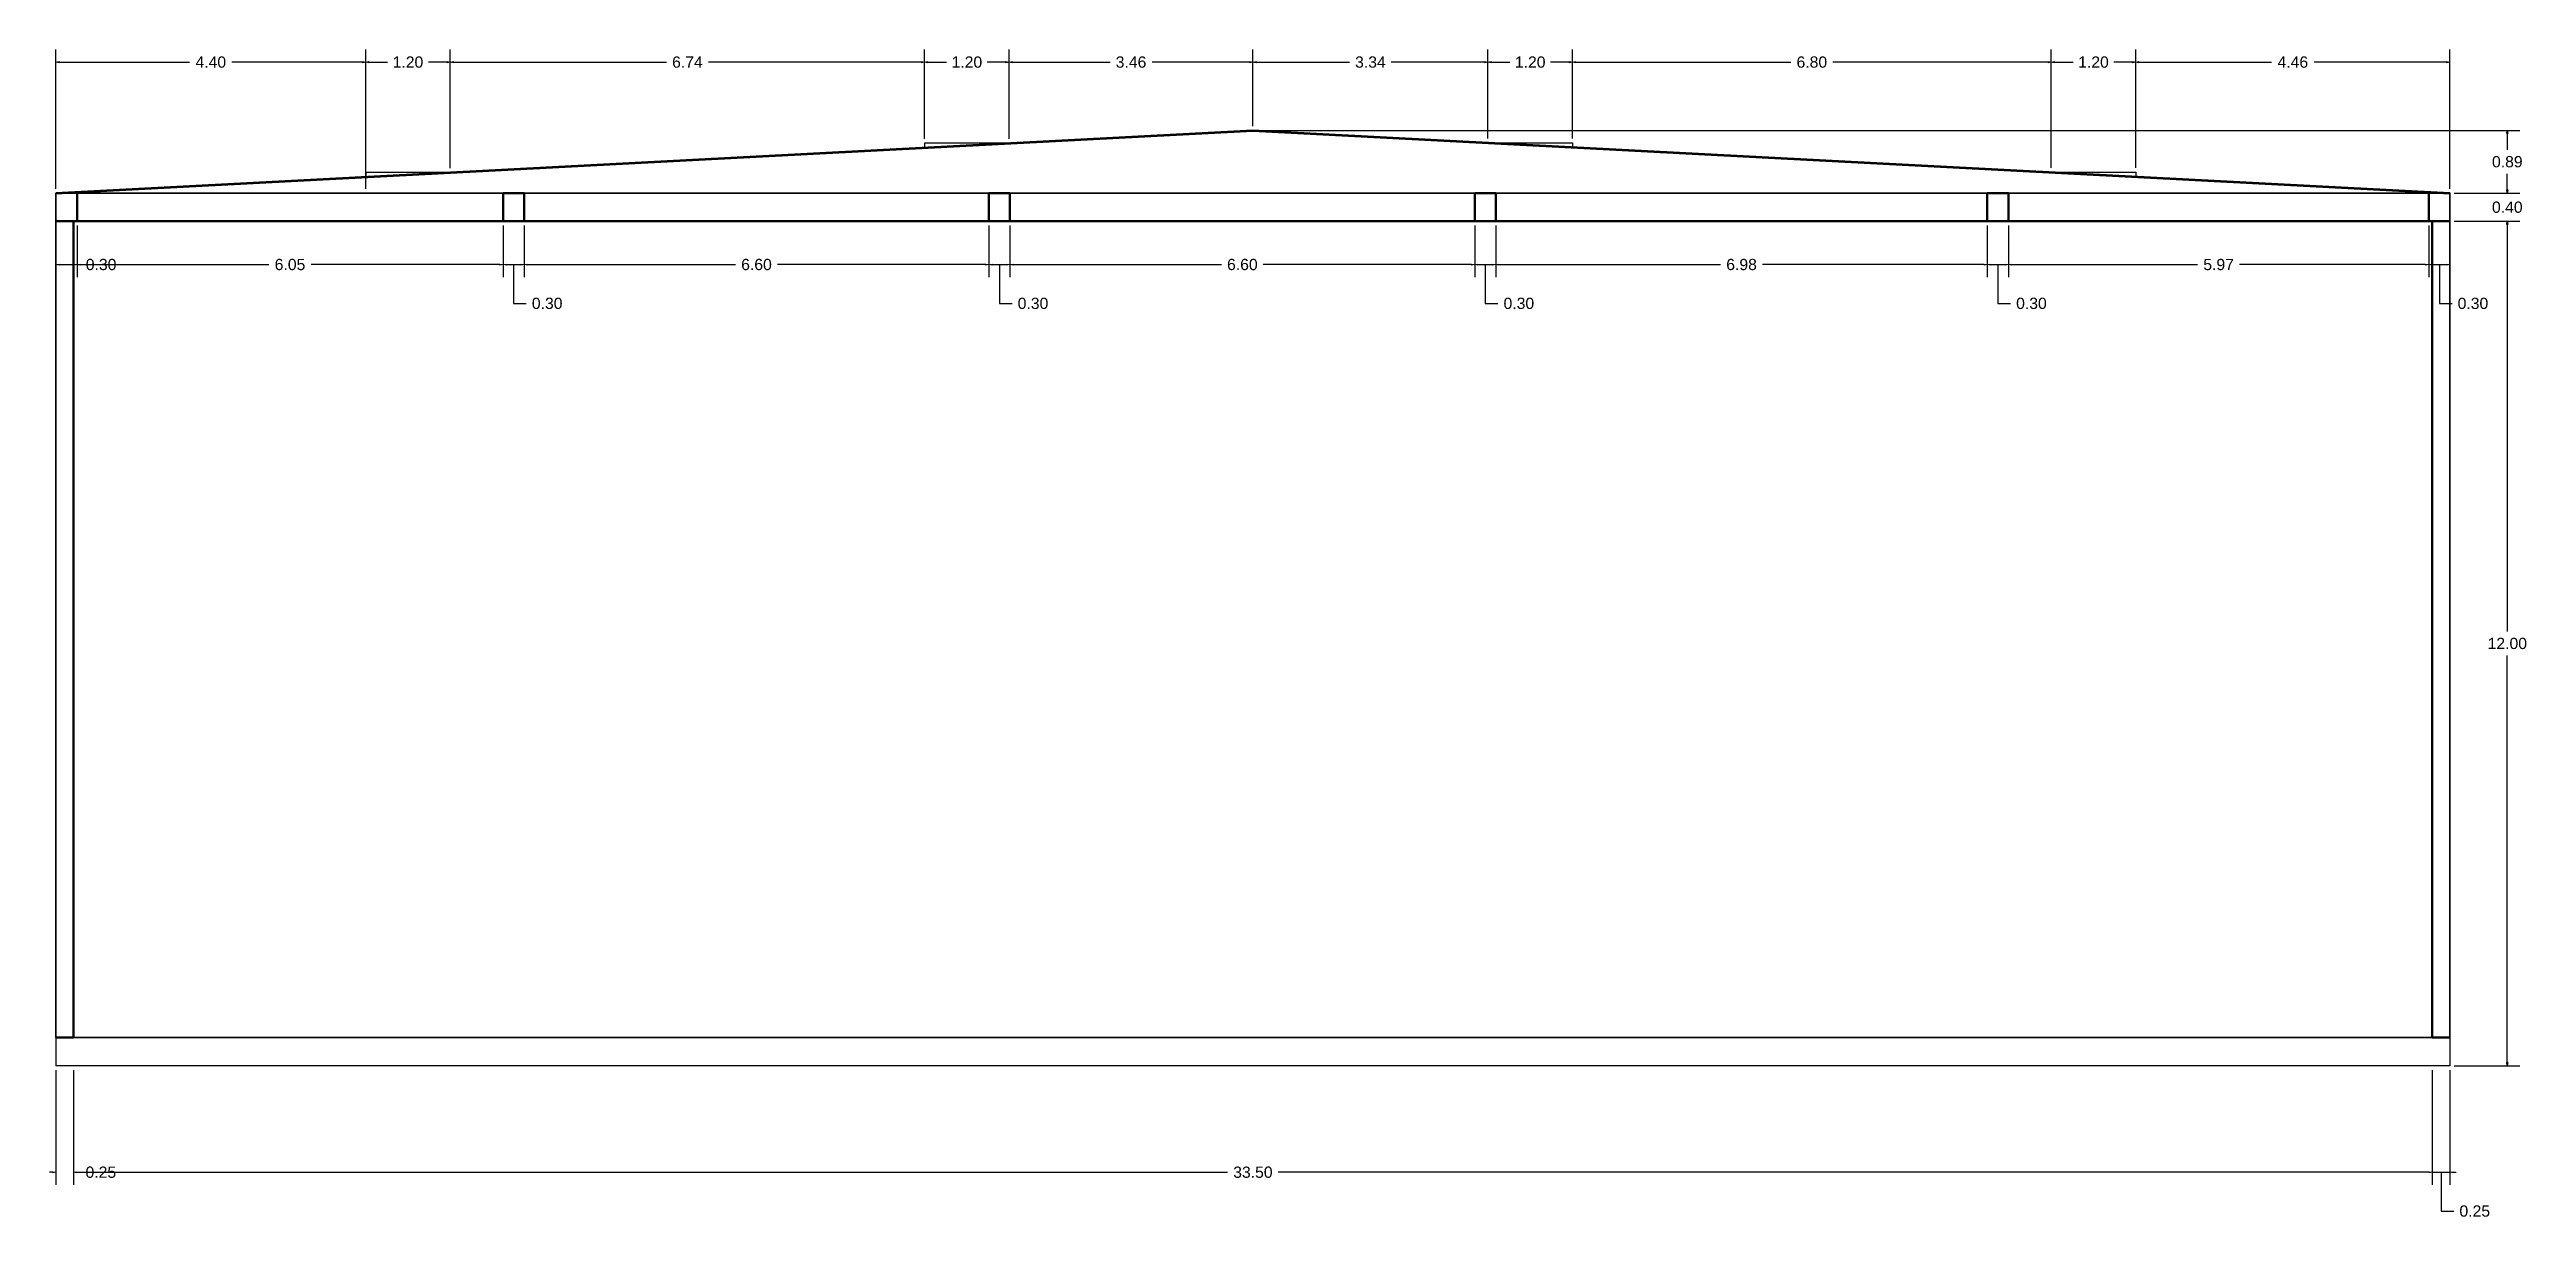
# Model space of a CAD drawing. Header units: metres. Extents: x -1 to 720, y -8 to 179.
# Drawn here: x 466.09 to 501.26, y 117.58 to 134.2 of the extents above; entities that cross this region are included whole.
import ezdxf

# ---------------------------------------------------------------- set-up
doc = ezdxf.new("R2010")
doc.units = ezdxf.units.M
doc.header["$PDMODE"] = 34
for name, color, linetype in [('0-Dimension', 9, 'Continuous'), ('E-AUXL', 7, 'Continuous'), ('S-FNDN', 7, 'Continuous'), ('S-PLAT', 7, 'Continuous')]:
    doc.layers.add(name, color=color, linetype=linetype)
for name, color, linetype, lineweight in [('A-FLOR', 252, 'Continuous', 35), ('A-ROOF', 226, 'Continuous', 53), ('S-BEAM', 1, 'Continuous', 50), ('S-COLS', 1, 'Continuous', 50)]:
    doc.layers.add(name, color=color, linetype=linetype, lineweight=lineweight)
doc.styles.get("Standard").update_dxf_attribs({"font": 'arial.ttf'})
doc.dimstyles.new('DAPC Standard', dxfattribs={"dimtxt": 0.3, "dimasz": 0.18, "dimexe": 0.18, "dimexo": 0.0625, "dimgap": 0.09, "dimtad": 0, "dimtih": 1, "dimtoh": 1, "dimzin": 0, "dimdsep": 46, "dimtxsty": 'Standard', "dimblk": 'CLOSEDBLANK', "dimcen": 0.09, "dimazin": 0, "dimtfac": 1, "dimtofl": 0, "dimtmove": 0, "dimatfit": 3, "dimfxl": 1, "dimtolj": 1, "dimtzin": 0, "dimarcsym": 0})

msp = doc.modelspace()

# ---------------------------------------------------------------- blocks, each defined once
blk = doc.blocks.new('_ClosedBlank')
at = {"color": 0, "linetype": 'ByBlock', "lineweight": -2}
for p, q in [((-1, 0.17), (0, 0)), ((-1, 0.17), (-1, -0.17)), ((0, 0), (-1, -0.17))]:
    blk.add_line(p, q, dxfattribs=at)
blk = doc.blocks.new('*D297')
at = {"layer": '0-Dimension', "color": 0, "lineweight": -2, "transparency": 16777216}
for p, q in [((466.177, 119.694), (466.177, 118.061)), ((466.427, 119.694), (466.427, 118.061)), ((466.132, 118.241), (466.087, 118.241)), ((466.472, 118.241), (466.517, 118.241))]:
    blk.add_line(p, q, dxfattribs=at)
at = {"layer": 'Defpoints', "color": 0, "transparency": 16777216}
for p in [(466.177, 119.756), (466.427, 119.756), (466.427, 118.241)]:
    blk.add_point(p, dxfattribs=at)
at = {"layer": '0-Dimension', "color": 0, "lineweight": -2, "transparency": 16777216, "xscale": 0.045, "yscale": 0.045, "zscale": 0.045}
blk.add_blockref('_ClosedBlank', (466.177, 118.241), dxfattribs=at)
at = {"layer": '0-Dimension', "color": 0, "lineweight": -2, "transparency": 16777216, "xscale": 0.045, "yscale": 0.045, "zscale": 0.045, "rotation": 180}
blk.add_blockref('_ClosedBlank', (466.427, 118.241), dxfattribs=at)
at = {"layer": '0-Dimension', "color": 0, "transparency": 16777216, "insert": (466.815, 118.241), "char_height": 0.16, "attachment_point": 5}
blk.add_mtext('\\A1;0.25', dxfattribs=at)
blk = doc.blocks.new('*D298')
at = {"layer": '0-Dimension', "color": 0, "lineweight": -2, "transparency": 16777216}
for p, q in [((466.427, 119.694), (466.427, 118.061)), ((499.927, 119.694), (499.927, 118.061)), ((466.472, 118.241), (482.817, 118.241)), ((499.882, 118.241), (483.536, 118.241))]:
    blk.add_line(p, q, dxfattribs=at)
at = {"layer": 'Defpoints', "color": 0, "transparency": 16777216}
for p in [(466.427, 119.756), (499.927, 119.756), (499.927, 118.241)]:
    blk.add_point(p, dxfattribs=at)
at = {"layer": '0-Dimension', "color": 0, "lineweight": -2, "transparency": 16777216, "xscale": 0.045, "yscale": 0.045, "zscale": 0.045, "rotation": 180}
blk.add_blockref('_ClosedBlank', (466.427, 118.241), dxfattribs=at)
at = {"layer": '0-Dimension', "color": 0, "lineweight": -2, "transparency": 16777216, "xscale": 0.045, "yscale": 0.045, "zscale": 0.045}
blk.add_blockref('_ClosedBlank', (499.927, 118.241), dxfattribs=at)
at = {"layer": '0-Dimension', "color": 0, "transparency": 16777216, "insert": (483.177, 118.241), "char_height": 0.16, "attachment_point": 5}
blk.add_mtext('\\A1;33.50', dxfattribs=at)
blk = doc.blocks.new('*D299')
at = {"layer": '0-Dimension', "color": 0, "lineweight": -2, "transparency": 16777216}
for p, q in [((499.927, 119.694), (499.927, 118.061)), ((500.177, 119.694), (500.177, 118.061)), ((499.882, 118.241), (499.837, 118.241)), ((499.927, 118.241), (500.177, 118.241)), ((500.052, 118.241), (500.052, 117.689)), ((500.222, 118.241), (500.267, 118.241)), ((500.052, 117.689), (500.232, 117.689))]:
    blk.add_line(p, q, dxfattribs=at)
at = {"layer": 'Defpoints', "color": 0, "transparency": 16777216}
for p in [(499.927, 119.756), (500.177, 119.756), (500.177, 118.241)]:
    blk.add_point(p, dxfattribs=at)
at = {"layer": '0-Dimension', "color": 0, "lineweight": -2, "transparency": 16777216, "xscale": 0.045, "yscale": 0.045, "zscale": 0.045}
blk.add_blockref('_ClosedBlank', (499.927, 118.241), dxfattribs=at)
at = {"layer": '0-Dimension', "color": 0, "lineweight": -2, "transparency": 16777216, "xscale": 0.045, "yscale": 0.045, "zscale": 0.045, "rotation": 180}
blk.add_blockref('_ClosedBlank', (500.177, 118.241), dxfattribs=at)
at = {"layer": '0-Dimension', "color": 0, "transparency": 16777216, "insert": (500.53, 117.689), "char_height": 0.16, "attachment_point": 5}
blk.add_mtext('\\A1;0.25', dxfattribs=at)
blk = doc.blocks.new('*D300')
at = {"layer": '0-Dimension', "color": 0, "lineweight": -2, "transparency": 16777216}
for p, q in [((500.239, 131.756), (501.172, 131.756)), ((500.992, 131.711), (500.992, 125.928)), ((500.992, 119.801), (500.992, 125.584)), ((500.239, 119.756), (501.172, 119.756))]:
    blk.add_line(p, q, dxfattribs=at)
at = {"layer": 'Defpoints', "color": 0, "transparency": 16777216}
for p in [(500.177, 131.756), (500.992, 131.756), (500.177, 119.756)]:
    blk.add_point(p, dxfattribs=at)
at = {"layer": '0-Dimension', "color": 0, "lineweight": -2, "transparency": 16777216, "xscale": 0.045, "yscale": 0.045, "zscale": 0.045}
for p, rotation in [((500.992, 131.756), 90), ((500.992, 119.756), 270)]:
    blk.add_blockref('_ClosedBlank', p, dxfattribs=dict(at, rotation=rotation))
at = {"layer": '0-Dimension', "color": 0, "transparency": 16777216, "insert": (500.992, 125.756), "char_height": 0.16, "attachment_point": 5}
blk.add_mtext('\\A1;12.00', dxfattribs=at)
blk = doc.blocks.new('*D301')
at = {"layer": '0-Dimension', "color": 0, "lineweight": -2, "transparency": 16777216}
for p, q in [((500.239, 132.156), (501.172, 132.156)), ((500.992, 132.201), (500.992, 132.246)), ((500.239, 131.756), (501.172, 131.756)), ((500.992, 131.711), (500.992, 131.666))]:
    blk.add_line(p, q, dxfattribs=at)
at = {"layer": 'Defpoints', "color": 0, "transparency": 16777216}
for p in [(500.177, 132.156), (500.992, 132.156), (500.177, 131.756)]:
    blk.add_point(p, dxfattribs=at)
at = {"layer": '0-Dimension', "color": 0, "lineweight": -2, "transparency": 16777216, "xscale": 0.045, "yscale": 0.045, "zscale": 0.045}
for p, rotation in [((500.992, 132.156), 270), ((500.992, 131.756), 90)]:
    blk.add_blockref('_ClosedBlank', p, dxfattribs=dict(at, rotation=rotation))
at = {"layer": '0-Dimension', "color": 0, "transparency": 16777216, "insert": (500.992, 131.956), "char_height": 0.16, "attachment_point": 5}
blk.add_mtext('\\A1;0.40', dxfattribs=at)
blk = doc.blocks.new('*D302')
at = {"layer": '0-Dimension', "color": 0, "lineweight": -2, "transparency": 16777216}
for p, q in [((483.239, 133.047), (501.172, 133.047)), ((500.992, 133.002), (500.992, 132.773)), ((500.992, 132.201), (500.992, 132.43)), ((500.239, 132.156), (501.172, 132.156))]:
    blk.add_line(p, q, dxfattribs=at)
at = {"layer": 'Defpoints', "color": 0, "transparency": 16777216}
for p in [(483.177, 133.047), (500.992, 133.047), (500.177, 132.156)]:
    blk.add_point(p, dxfattribs=at)
at = {"layer": '0-Dimension', "color": 0, "lineweight": -2, "transparency": 16777216, "xscale": 0.045, "yscale": 0.045, "zscale": 0.045}
for p, rotation in [((500.992, 133.047), 90), ((500.992, 132.156), 270)]:
    blk.add_blockref('_ClosedBlank', p, dxfattribs=dict(at, rotation=rotation))
at = {"layer": '0-Dimension', "color": 0, "transparency": 16777216, "insert": (500.992, 132.602), "char_height": 0.16, "attachment_point": 5}
blk.add_mtext('\\A1;0.89', dxfattribs=at)
blk = doc.blocks.new('*D303')
at = {"layer": '0-Dimension', "color": 0, "lineweight": -2, "transparency": 16777216}
for p, q in [((466.177, 131.694), (466.177, 130.961)), ((466.477, 131.694), (466.477, 130.961)), ((466.222, 131.141), (466.432, 131.141)), ((466.477, 131.141), (466.522, 131.141))]:
    blk.add_line(p, q, dxfattribs=at)
at = {"layer": 'Defpoints', "color": 0, "transparency": 16777216}
for p in [(466.177, 131.756), (466.477, 131.756), (466.477, 131.141)]:
    blk.add_point(p, dxfattribs=at)
at = {"layer": '0-Dimension', "color": 0, "lineweight": -2, "transparency": 16777216, "xscale": 0.045, "yscale": 0.045, "zscale": 0.045, "rotation": 180}
blk.add_blockref('_ClosedBlank', (466.177, 131.141), dxfattribs=at)
at = {"layer": '0-Dimension', "color": 0, "lineweight": -2, "transparency": 16777216, "xscale": 0.045, "yscale": 0.045, "zscale": 0.045}
blk.add_blockref('_ClosedBlank', (466.477, 131.141), dxfattribs=at)
at = {"layer": '0-Dimension', "color": 0, "transparency": 16777216, "insert": (466.819, 131.141), "char_height": 0.16, "attachment_point": 5}
blk.add_mtext('\\A1;0.30', dxfattribs=at)
blk = doc.blocks.new('*D304')
at = {"layer": '0-Dimension', "color": 0, "lineweight": -2, "transparency": 16777216}
for p, q in [((466.477, 131.694), (466.477, 130.961)), ((472.527, 131.694), (472.527, 130.961)), ((466.522, 131.141), (469.203, 131.141)), ((472.482, 131.141), (469.801, 131.141))]:
    blk.add_line(p, q, dxfattribs=at)
at = {"layer": 'Defpoints', "color": 0, "transparency": 16777216}
for p in [(466.477, 131.756), (472.527, 131.756), (472.527, 131.141)]:
    blk.add_point(p, dxfattribs=at)
at = {"layer": '0-Dimension', "color": 0, "lineweight": -2, "transparency": 16777216, "xscale": 0.045, "yscale": 0.045, "zscale": 0.045, "rotation": 180}
blk.add_blockref('_ClosedBlank', (466.477, 131.141), dxfattribs=at)
at = {"layer": '0-Dimension', "color": 0, "lineweight": -2, "transparency": 16777216, "xscale": 0.045, "yscale": 0.045, "zscale": 0.045}
blk.add_blockref('_ClosedBlank', (472.527, 131.141), dxfattribs=at)
at = {"layer": '0-Dimension', "color": 0, "transparency": 16777216, "insert": (469.502, 131.141), "char_height": 0.16, "attachment_point": 5}
blk.add_mtext('\\A1;6.05', dxfattribs=at)
blk = doc.blocks.new('*D305')
at = {"layer": '0-Dimension', "color": 0, "lineweight": -2, "transparency": 16777216}
for p, q in [((472.527, 131.694), (472.527, 130.961)), ((472.827, 131.694), (472.827, 130.961)), ((472.572, 131.141), (472.782, 131.141)), ((472.677, 131.141), (472.677, 130.589)), ((472.677, 130.589), (472.857, 130.589))]:
    blk.add_line(p, q, dxfattribs=at)
at = {"layer": 'Defpoints', "color": 0, "transparency": 16777216}
for p in [(472.527, 131.756), (472.827, 131.756), (472.827, 131.141)]:
    blk.add_point(p, dxfattribs=at)
at = {"layer": '0-Dimension', "color": 0, "lineweight": -2, "transparency": 16777216, "xscale": 0.045, "yscale": 0.045, "zscale": 0.045, "rotation": 180}
blk.add_blockref('_ClosedBlank', (472.527, 131.141), dxfattribs=at)
at = {"layer": '0-Dimension', "color": 0, "lineweight": -2, "transparency": 16777216, "xscale": 0.045, "yscale": 0.045, "zscale": 0.045}
blk.add_blockref('_ClosedBlank', (472.827, 131.141), dxfattribs=at)
at = {"layer": '0-Dimension', "color": 0, "transparency": 16777216, "insert": (473.154, 130.589), "char_height": 0.16, "attachment_point": 5}
blk.add_mtext('\\A1;0.30', dxfattribs=at)
blk = doc.blocks.new('*D306')
at = {"layer": '0-Dimension', "color": 0, "lineweight": -2, "transparency": 16777216}
for p, q in [((472.827, 131.694), (472.827, 130.961)), ((479.427, 131.694), (479.427, 130.961)), ((472.872, 131.141), (475.829, 131.141)), ((479.382, 131.141), (476.425, 131.141))]:
    blk.add_line(p, q, dxfattribs=at)
at = {"layer": 'Defpoints', "color": 0, "transparency": 16777216}
for p in [(472.827, 131.756), (479.427, 131.756), (479.427, 131.141)]:
    blk.add_point(p, dxfattribs=at)
at = {"layer": '0-Dimension', "color": 0, "lineweight": -2, "transparency": 16777216, "xscale": 0.045, "yscale": 0.045, "zscale": 0.045, "rotation": 180}
blk.add_blockref('_ClosedBlank', (472.827, 131.141), dxfattribs=at)
at = {"layer": '0-Dimension', "color": 0, "lineweight": -2, "transparency": 16777216, "xscale": 0.045, "yscale": 0.045, "zscale": 0.045}
blk.add_blockref('_ClosedBlank', (479.427, 131.141), dxfattribs=at)
at = {"layer": '0-Dimension', "color": 0, "transparency": 16777216, "insert": (476.127, 131.141), "char_height": 0.16, "attachment_point": 5}
blk.add_mtext('\\A1;6.60', dxfattribs=at)
blk = doc.blocks.new('*D307')
at = {"layer": '0-Dimension', "color": 0, "lineweight": -2, "transparency": 16777216}
for p, q in [((479.427, 131.694), (479.427, 130.961)), ((479.727, 131.694), (479.727, 130.961)), ((479.472, 131.141), (479.682, 131.141)), ((479.577, 131.141), (479.577, 130.589)), ((479.577, 130.589), (479.757, 130.589))]:
    blk.add_line(p, q, dxfattribs=at)
at = {"layer": 'Defpoints', "color": 0, "transparency": 16777216}
for p in [(479.427, 131.756), (479.727, 131.756), (479.727, 131.141)]:
    blk.add_point(p, dxfattribs=at)
at = {"layer": '0-Dimension', "color": 0, "lineweight": -2, "transparency": 16777216, "xscale": 0.045, "yscale": 0.045, "zscale": 0.045, "rotation": 180}
blk.add_blockref('_ClosedBlank', (479.427, 131.141), dxfattribs=at)
at = {"layer": '0-Dimension', "color": 0, "lineweight": -2, "transparency": 16777216, "xscale": 0.045, "yscale": 0.045, "zscale": 0.045}
blk.add_blockref('_ClosedBlank', (479.727, 131.141), dxfattribs=at)
at = {"layer": '0-Dimension', "color": 0, "transparency": 16777216, "insert": (480.054, 130.589), "char_height": 0.16, "attachment_point": 5}
blk.add_mtext('\\A1;0.30', dxfattribs=at)
blk = doc.blocks.new('*D308')
at = {"layer": '0-Dimension', "color": 0, "lineweight": -2, "transparency": 16777216}
for p, q in [((479.727, 131.694), (479.727, 130.961)), ((486.327, 131.694), (486.327, 130.961)), ((479.772, 131.141), (482.729, 131.141)), ((486.282, 131.141), (483.325, 131.141))]:
    blk.add_line(p, q, dxfattribs=at)
at = {"layer": 'Defpoints', "color": 0, "transparency": 16777216}
for p in [(479.727, 131.756), (486.327, 131.756), (486.327, 131.141)]:
    blk.add_point(p, dxfattribs=at)
at = {"layer": '0-Dimension', "color": 0, "lineweight": -2, "transparency": 16777216, "xscale": 0.045, "yscale": 0.045, "zscale": 0.045, "rotation": 180}
blk.add_blockref('_ClosedBlank', (479.727, 131.141), dxfattribs=at)
at = {"layer": '0-Dimension', "color": 0, "lineweight": -2, "transparency": 16777216, "xscale": 0.045, "yscale": 0.045, "zscale": 0.045}
blk.add_blockref('_ClosedBlank', (486.327, 131.141), dxfattribs=at)
at = {"layer": '0-Dimension', "color": 0, "transparency": 16777216, "insert": (483.027, 131.141), "char_height": 0.16, "attachment_point": 5}
blk.add_mtext('\\A1;6.60', dxfattribs=at)
blk = doc.blocks.new('*D309')
at = {"layer": '0-Dimension', "color": 0, "lineweight": -2, "transparency": 16777216}
for p, q in [((486.327, 131.694), (486.327, 130.961)), ((486.627, 131.694), (486.627, 130.961)), ((486.372, 131.141), (486.582, 131.141)), ((486.477, 131.141), (486.477, 130.589)), ((486.477, 130.589), (486.657, 130.589))]:
    blk.add_line(p, q, dxfattribs=at)
at = {"layer": 'Defpoints', "color": 0, "transparency": 16777216}
for p in [(486.327, 131.756), (486.627, 131.756), (486.627, 131.141)]:
    blk.add_point(p, dxfattribs=at)
at = {"layer": '0-Dimension', "color": 0, "lineweight": -2, "transparency": 16777216, "xscale": 0.045, "yscale": 0.045, "zscale": 0.045, "rotation": 180}
blk.add_blockref('_ClosedBlank', (486.327, 131.141), dxfattribs=at)
at = {"layer": '0-Dimension', "color": 0, "lineweight": -2, "transparency": 16777216, "xscale": 0.045, "yscale": 0.045, "zscale": 0.045}
blk.add_blockref('_ClosedBlank', (486.627, 131.141), dxfattribs=at)
at = {"layer": '0-Dimension', "color": 0, "transparency": 16777216, "insert": (486.954, 130.589), "char_height": 0.16, "attachment_point": 5}
blk.add_mtext('\\A1;0.30', dxfattribs=at)
blk = doc.blocks.new('*D310')
at = {"layer": '0-Dimension', "color": 0, "lineweight": -2, "transparency": 16777216}
for p, q in [((486.627, 131.694), (486.627, 130.961)), ((493.607, 131.694), (493.607, 130.961)), ((486.672, 131.141), (489.818, 131.141)), ((493.562, 131.141), (490.415, 131.141))]:
    blk.add_line(p, q, dxfattribs=at)
at = {"layer": 'Defpoints', "color": 0, "transparency": 16777216}
for p in [(486.627, 131.756), (493.607, 131.756), (493.607, 131.141)]:
    blk.add_point(p, dxfattribs=at)
at = {"layer": '0-Dimension', "color": 0, "lineweight": -2, "transparency": 16777216, "xscale": 0.045, "yscale": 0.045, "zscale": 0.045, "rotation": 180}
blk.add_blockref('_ClosedBlank', (486.627, 131.141), dxfattribs=at)
at = {"layer": '0-Dimension', "color": 0, "lineweight": -2, "transparency": 16777216, "xscale": 0.045, "yscale": 0.045, "zscale": 0.045}
blk.add_blockref('_ClosedBlank', (493.607, 131.141), dxfattribs=at)
at = {"layer": '0-Dimension', "color": 0, "transparency": 16777216, "insert": (490.117, 131.141), "char_height": 0.16, "attachment_point": 5}
blk.add_mtext('\\A1;6.98', dxfattribs=at)
blk = doc.blocks.new('*D311')
at = {"layer": '0-Dimension', "color": 0, "lineweight": -2, "transparency": 16777216}
for p, q in [((493.607, 131.694), (493.607, 130.961)), ((493.907, 131.694), (493.907, 130.961)), ((493.652, 131.141), (493.862, 131.141)), ((493.757, 131.141), (493.757, 130.589)), ((493.757, 130.589), (493.937, 130.589))]:
    blk.add_line(p, q, dxfattribs=at)
at = {"layer": 'Defpoints', "color": 0, "transparency": 16777216}
for p in [(493.607, 131.756), (493.907, 131.756), (493.907, 131.141)]:
    blk.add_point(p, dxfattribs=at)
at = {"layer": '0-Dimension', "color": 0, "lineweight": -2, "transparency": 16777216, "xscale": 0.045, "yscale": 0.045, "zscale": 0.045, "rotation": 180}
blk.add_blockref('_ClosedBlank', (493.607, 131.141), dxfattribs=at)
at = {"layer": '0-Dimension', "color": 0, "lineweight": -2, "transparency": 16777216, "xscale": 0.045, "yscale": 0.045, "zscale": 0.045}
blk.add_blockref('_ClosedBlank', (493.907, 131.141), dxfattribs=at)
at = {"layer": '0-Dimension', "color": 0, "transparency": 16777216, "insert": (494.234, 130.589), "char_height": 0.16, "attachment_point": 5}
blk.add_mtext('\\A1;0.30', dxfattribs=at)
blk = doc.blocks.new('*D312')
at = {"layer": '0-Dimension', "color": 0, "lineweight": -2, "transparency": 16777216}
for p, q in [((493.907, 131.694), (493.907, 130.961)), ((499.877, 131.694), (499.877, 130.961)), ((493.952, 131.141), (496.594, 131.141)), ((499.832, 131.141), (497.19, 131.141))]:
    blk.add_line(p, q, dxfattribs=at)
at = {"layer": 'Defpoints', "color": 0, "transparency": 16777216}
for p in [(493.907, 131.756), (499.877, 131.756), (499.877, 131.141)]:
    blk.add_point(p, dxfattribs=at)
at = {"layer": '0-Dimension', "color": 0, "lineweight": -2, "transparency": 16777216, "xscale": 0.045, "yscale": 0.045, "zscale": 0.045, "rotation": 180}
blk.add_blockref('_ClosedBlank', (493.907, 131.141), dxfattribs=at)
at = {"layer": '0-Dimension', "color": 0, "lineweight": -2, "transparency": 16777216, "xscale": 0.045, "yscale": 0.045, "zscale": 0.045}
blk.add_blockref('_ClosedBlank', (499.877, 131.141), dxfattribs=at)
at = {"layer": '0-Dimension', "color": 0, "transparency": 16777216, "insert": (496.892, 131.141), "char_height": 0.16, "attachment_point": 5}
blk.add_mtext('\\A1;5.97', dxfattribs=at)
blk = doc.blocks.new('*D313')
at = {"layer": '0-Dimension', "color": 0, "lineweight": -2, "transparency": 16777216}
for p, q in [((499.877, 131.694), (499.877, 130.961)), ((500.177, 131.694), (500.177, 130.961)), ((499.922, 131.141), (500.132, 131.141)), ((500.027, 131.141), (500.027, 130.589)), ((500.027, 130.589), (500.207, 130.589))]:
    blk.add_line(p, q, dxfattribs=at)
at = {"layer": 'Defpoints', "color": 0, "transparency": 16777216}
for p in [(499.877, 131.756), (500.177, 131.756), (500.177, 131.141)]:
    blk.add_point(p, dxfattribs=at)
at = {"layer": '0-Dimension', "color": 0, "lineweight": -2, "transparency": 16777216, "xscale": 0.045, "yscale": 0.045, "zscale": 0.045, "rotation": 180}
blk.add_blockref('_ClosedBlank', (499.877, 131.141), dxfattribs=at)
at = {"layer": '0-Dimension', "color": 0, "lineweight": -2, "transparency": 16777216, "xscale": 0.045, "yscale": 0.045, "zscale": 0.045}
blk.add_blockref('_ClosedBlank', (500.177, 131.141), dxfattribs=at)
at = {"layer": '0-Dimension', "color": 0, "transparency": 16777216, "insert": (500.504, 130.589), "char_height": 0.16, "attachment_point": 5}
blk.add_mtext('\\A1;0.30', dxfattribs=at)
blk = doc.blocks.new('*D314')
at = {"layer": '0-Dimension', "color": 0, "lineweight": -2, "transparency": 16777216}
for p, q in [((466.177, 132.219), (466.177, 134.198)), ((470.577, 132.219), (470.577, 134.198)), ((466.222, 134.018), (468.076, 134.018)), ((470.532, 134.018), (468.677, 134.018))]:
    blk.add_line(p, q, dxfattribs=at)
at = {"layer": 'Defpoints', "color": 0, "transparency": 16777216}
for p in [(470.577, 134.018), (466.177, 132.156), (470.577, 132.156)]:
    blk.add_point(p, dxfattribs=at)
at = {"layer": '0-Dimension', "color": 0, "lineweight": -2, "transparency": 16777216, "xscale": 0.045, "yscale": 0.045, "zscale": 0.045, "rotation": 180}
blk.add_blockref('_ClosedBlank', (466.177, 134.018), dxfattribs=at)
at = {"layer": '0-Dimension', "color": 0, "lineweight": -2, "transparency": 16777216, "xscale": 0.045, "yscale": 0.045, "zscale": 0.045}
blk.add_blockref('_ClosedBlank', (470.577, 134.018), dxfattribs=at)
at = {"layer": '0-Dimension', "color": 0, "transparency": 16777216, "insert": (468.377, 134.018), "char_height": 0.16, "attachment_point": 5}
blk.add_mtext('\\A1;4.40', dxfattribs=at)
blk = doc.blocks.new('*D315')
at = {"layer": '0-Dimension', "color": 0, "lineweight": -2, "transparency": 16777216}
for p, q in [((470.577, 132.219), (470.577, 134.198)), ((471.777, 132.512), (471.777, 134.198)), ((470.622, 134.018), (470.887, 134.018)), ((471.732, 134.018), (471.467, 134.018))]:
    blk.add_line(p, q, dxfattribs=at)
at = {"layer": 'Defpoints', "color": 0, "transparency": 16777216}
for p in [(471.777, 134.018), (471.777, 132.45), (470.577, 132.156)]:
    blk.add_point(p, dxfattribs=at)
at = {"layer": '0-Dimension', "color": 0, "lineweight": -2, "transparency": 16777216, "xscale": 0.045, "yscale": 0.045, "zscale": 0.045, "rotation": 180}
blk.add_blockref('_ClosedBlank', (470.577, 134.018), dxfattribs=at)
at = {"layer": '0-Dimension', "color": 0, "lineweight": -2, "transparency": 16777216, "xscale": 0.045, "yscale": 0.045, "zscale": 0.045}
blk.add_blockref('_ClosedBlank', (471.777, 134.018), dxfattribs=at)
at = {"layer": '0-Dimension', "color": 0, "transparency": 16777216, "insert": (471.177, 134.018), "char_height": 0.16, "attachment_point": 5}
blk.add_mtext('\\A1;1.20', dxfattribs=at)
blk = doc.blocks.new('*D316')
at = {"layer": '0-Dimension', "color": 0, "lineweight": -2, "transparency": 16777216}
for p, q in [((471.777, 132.512), (471.777, 134.198)), ((478.515, 132.928), (478.515, 134.198)), ((471.822, 134.018), (474.848, 134.018)), ((478.47, 134.018), (475.444, 134.018))]:
    blk.add_line(p, q, dxfattribs=at)
at = {"layer": 'Defpoints', "color": 0, "transparency": 16777216}
for p in [(478.515, 134.018), (478.515, 132.866), (471.777, 132.45)]:
    blk.add_point(p, dxfattribs=at)
at = {"layer": '0-Dimension', "color": 0, "lineweight": -2, "transparency": 16777216, "xscale": 0.045, "yscale": 0.045, "zscale": 0.045, "rotation": 180}
blk.add_blockref('_ClosedBlank', (471.777, 134.018), dxfattribs=at)
at = {"layer": '0-Dimension', "color": 0, "lineweight": -2, "transparency": 16777216, "xscale": 0.045, "yscale": 0.045, "zscale": 0.045}
blk.add_blockref('_ClosedBlank', (478.515, 134.018), dxfattribs=at)
at = {"layer": '0-Dimension', "color": 0, "transparency": 16777216, "insert": (475.146, 134.018), "char_height": 0.16, "attachment_point": 5}
blk.add_mtext('\\A1;6.74', dxfattribs=at)
blk = doc.blocks.new('*D317')
at = {"layer": '0-Dimension', "color": 0, "lineweight": -2, "transparency": 16777216}
for p, q in [((478.515, 132.928), (478.515, 134.198)), ((479.715, 132.928), (479.715, 134.198)), ((478.56, 134.018), (478.825, 134.018)), ((479.67, 134.018), (479.405, 134.018))]:
    blk.add_line(p, q, dxfattribs=at)
at = {"layer": 'Defpoints', "color": 0, "transparency": 16777216}
for p in [(479.715, 134.018), (478.515, 132.866), (479.715, 132.866)]:
    blk.add_point(p, dxfattribs=at)
at = {"layer": '0-Dimension', "color": 0, "lineweight": -2, "transparency": 16777216, "xscale": 0.045, "yscale": 0.045, "zscale": 0.045, "rotation": 180}
blk.add_blockref('_ClosedBlank', (478.515, 134.018), dxfattribs=at)
at = {"layer": '0-Dimension', "color": 0, "lineweight": -2, "transparency": 16777216, "xscale": 0.045, "yscale": 0.045, "zscale": 0.045}
blk.add_blockref('_ClosedBlank', (479.715, 134.018), dxfattribs=at)
at = {"layer": '0-Dimension', "color": 0, "transparency": 16777216, "insert": (479.115, 134.018), "char_height": 0.16, "attachment_point": 5}
blk.add_mtext('\\A1;1.20', dxfattribs=at)
blk = doc.blocks.new('*D318')
at = {"layer": '0-Dimension', "color": 0, "lineweight": -2, "transparency": 16777216}
for p, q in [((479.715, 132.928), (479.715, 134.198)), ((483.177, 133.11), (483.177, 134.198)), ((479.76, 134.018), (481.148, 134.018)), ((483.132, 134.018), (481.744, 134.018))]:
    blk.add_line(p, q, dxfattribs=at)
at = {"layer": 'Defpoints', "color": 0, "transparency": 16777216}
for p in [(483.177, 134.018), (483.177, 133.047), (479.715, 132.866)]:
    blk.add_point(p, dxfattribs=at)
at = {"layer": '0-Dimension', "color": 0, "lineweight": -2, "transparency": 16777216, "xscale": 0.045, "yscale": 0.045, "zscale": 0.045, "rotation": 180}
blk.add_blockref('_ClosedBlank', (479.715, 134.018), dxfattribs=at)
at = {"layer": '0-Dimension', "color": 0, "lineweight": -2, "transparency": 16777216, "xscale": 0.045, "yscale": 0.045, "zscale": 0.045}
blk.add_blockref('_ClosedBlank', (483.177, 134.018), dxfattribs=at)
at = {"layer": '0-Dimension', "color": 0, "transparency": 16777216, "insert": (481.446, 134.018), "char_height": 0.16, "attachment_point": 5}
blk.add_mtext('\\A1;3.46', dxfattribs=at)
blk = doc.blocks.new('*D319')
at = {"layer": '0-Dimension', "color": 0, "lineweight": -2, "transparency": 16777216}
for p, q in [((483.177, 133.11), (483.177, 134.198)), ((486.515, 132.935), (486.515, 134.198)), ((483.222, 134.018), (484.548, 134.018)), ((486.47, 134.018), (485.143, 134.018))]:
    blk.add_line(p, q, dxfattribs=at)
at = {"layer": 'Defpoints', "color": 0, "transparency": 16777216}
for p in [(486.515, 134.018), (483.177, 133.047), (486.515, 132.872)]:
    blk.add_point(p, dxfattribs=at)
at = {"layer": '0-Dimension', "color": 0, "lineweight": -2, "transparency": 16777216, "xscale": 0.045, "yscale": 0.045, "zscale": 0.045, "rotation": 180}
blk.add_blockref('_ClosedBlank', (483.177, 134.018), dxfattribs=at)
at = {"layer": '0-Dimension', "color": 0, "lineweight": -2, "transparency": 16777216, "xscale": 0.045, "yscale": 0.045, "zscale": 0.045}
blk.add_blockref('_ClosedBlank', (486.515, 134.018), dxfattribs=at)
at = {"layer": '0-Dimension', "color": 0, "transparency": 16777216, "insert": (484.846, 134.018), "char_height": 0.16, "attachment_point": 5}
blk.add_mtext('\\A1;3.34', dxfattribs=at)
blk = doc.blocks.new('*D320')
at = {"layer": '0-Dimension', "color": 0, "lineweight": -2, "transparency": 16777216}
for p, q in [((486.515, 132.935), (486.515, 134.198)), ((487.715, 132.935), (487.715, 134.198)), ((486.56, 134.018), (486.825, 134.018)), ((487.67, 134.018), (487.405, 134.018))]:
    blk.add_line(p, q, dxfattribs=at)
at = {"layer": 'Defpoints', "color": 0, "transparency": 16777216}
for p in [(487.715, 134.018), (486.515, 132.872), (487.715, 132.872)]:
    blk.add_point(p, dxfattribs=at)
at = {"layer": '0-Dimension', "color": 0, "lineweight": -2, "transparency": 16777216, "xscale": 0.045, "yscale": 0.045, "zscale": 0.045, "rotation": 180}
blk.add_blockref('_ClosedBlank', (486.515, 134.018), dxfattribs=at)
at = {"layer": '0-Dimension', "color": 0, "lineweight": -2, "transparency": 16777216, "xscale": 0.045, "yscale": 0.045, "zscale": 0.045}
blk.add_blockref('_ClosedBlank', (487.715, 134.018), dxfattribs=at)
at = {"layer": '0-Dimension', "color": 0, "transparency": 16777216, "insert": (487.115, 134.018), "char_height": 0.16, "attachment_point": 5}
blk.add_mtext('\\A1;1.20', dxfattribs=at)
blk = doc.blocks.new('*D321')
at = {"layer": '0-Dimension', "color": 0, "lineweight": -2, "transparency": 16777216}
for p, q in [((487.715, 132.935), (487.715, 134.198)), ((494.515, 132.515), (494.515, 134.198)), ((487.76, 134.018), (490.817, 134.018)), ((494.47, 134.018), (491.413, 134.018))]:
    blk.add_line(p, q, dxfattribs=at)
at = {"layer": 'Defpoints', "color": 0, "transparency": 16777216}
for p in [(494.515, 134.018), (487.715, 132.872), (494.515, 132.453)]:
    blk.add_point(p, dxfattribs=at)
at = {"layer": '0-Dimension', "color": 0, "lineweight": -2, "transparency": 16777216, "xscale": 0.045, "yscale": 0.045, "zscale": 0.045, "rotation": 180}
blk.add_blockref('_ClosedBlank', (487.715, 134.018), dxfattribs=at)
at = {"layer": '0-Dimension', "color": 0, "lineweight": -2, "transparency": 16777216, "xscale": 0.045, "yscale": 0.045, "zscale": 0.045}
blk.add_blockref('_ClosedBlank', (494.515, 134.018), dxfattribs=at)
at = {"layer": '0-Dimension', "color": 0, "transparency": 16777216, "insert": (491.115, 134.018), "char_height": 0.16, "attachment_point": 5}
blk.add_mtext('\\A1;6.80', dxfattribs=at)
blk = doc.blocks.new('*D322')
at = {"layer": '0-Dimension', "color": 0, "lineweight": -2, "transparency": 16777216}
for p, q in [((494.515, 132.515), (494.515, 134.198)), ((495.715, 132.515), (495.715, 134.198)), ((494.56, 134.018), (494.825, 134.018)), ((495.67, 134.018), (495.405, 134.018))]:
    blk.add_line(p, q, dxfattribs=at)
at = {"layer": 'Defpoints', "color": 0, "transparency": 16777216}
for p in [(495.715, 134.018), (494.515, 132.453), (495.715, 132.453)]:
    blk.add_point(p, dxfattribs=at)
at = {"layer": '0-Dimension', "color": 0, "lineweight": -2, "transparency": 16777216, "xscale": 0.045, "yscale": 0.045, "zscale": 0.045, "rotation": 180}
blk.add_blockref('_ClosedBlank', (494.515, 134.018), dxfattribs=at)
at = {"layer": '0-Dimension', "color": 0, "lineweight": -2, "transparency": 16777216, "xscale": 0.045, "yscale": 0.045, "zscale": 0.045}
blk.add_blockref('_ClosedBlank', (495.715, 134.018), dxfattribs=at)
at = {"layer": '0-Dimension', "color": 0, "transparency": 16777216, "insert": (495.115, 134.018), "char_height": 0.16, "attachment_point": 5}
blk.add_mtext('\\A1;1.20', dxfattribs=at)
blk = doc.blocks.new('*D323')
at = {"layer": '0-Dimension', "color": 0, "lineweight": -2, "transparency": 16777216}
for p, q in [((495.715, 132.515), (495.715, 134.198)), ((500.177, 132.219), (500.177, 134.198)), ((495.76, 134.018), (497.645, 134.018)), ((500.132, 134.018), (498.247, 134.018))]:
    blk.add_line(p, q, dxfattribs=at)
at = {"layer": 'Defpoints', "color": 0, "transparency": 16777216}
for p in [(500.177, 134.018), (495.715, 132.453), (500.177, 132.156)]:
    blk.add_point(p, dxfattribs=at)
at = {"layer": '0-Dimension', "color": 0, "lineweight": -2, "transparency": 16777216, "xscale": 0.045, "yscale": 0.045, "zscale": 0.045, "rotation": 180}
blk.add_blockref('_ClosedBlank', (495.715, 134.018), dxfattribs=at)
at = {"layer": '0-Dimension', "color": 0, "lineweight": -2, "transparency": 16777216, "xscale": 0.045, "yscale": 0.045, "zscale": 0.045}
blk.add_blockref('_ClosedBlank', (500.177, 134.018), dxfattribs=at)
at = {"layer": '0-Dimension', "color": 0, "transparency": 16777216, "insert": (497.946, 134.018), "char_height": 0.16, "attachment_point": 5}
blk.add_mtext('\\A1;4.46', dxfattribs=at)

# ---------------------------------------------------------------- dimensions: what is measured, and where the dimension line sits
at = {"layer": '0-Dimension'}
for base, p1, p2, override, picture, middle in [((470.577, 134.018), (466.177, 132.156), (470.577, 132.156), {"dimtxt": 0.16, "dimasz": 0.045}, '*D314', (468.377, 134.018)), ((471.777, 134.018), (470.577, 132.156), (471.777, 132.45), {"dimtxt": 0.16, "dimasz": 0.045, "dimtmove": 1}, '*D315', (471.177, 134.018)), ((478.515, 134.018), (471.777, 132.45), (478.515, 132.866), {"dimtxt": 0.16, "dimasz": 0.045, "dimtmove": 1}, '*D316', (475.146, 134.018)), ((479.715, 134.018), (478.515, 132.866), (479.715, 132.866), {"dimtxt": 0.16, "dimasz": 0.045, "dimtmove": 1}, '*D317', (479.115, 134.018)), ((483.177, 134.018), (479.715, 132.866), (483.177, 133.047), {"dimtxt": 0.16, "dimasz": 0.045, "dimtmove": 1}, '*D318', (481.446, 134.018)), ((486.515, 134.018), (483.177, 133.047), (486.515, 132.872), {"dimtxt": 0.16, "dimasz": 0.045, "dimtmove": 1}, '*D319', (484.846, 134.018)), ((487.715, 134.018), (486.515, 132.872), (487.715, 132.872), {"dimtxt": 0.16, "dimasz": 0.045, "dimtmove": 1}, '*D320', (487.115, 134.018)), ((494.515, 134.018), (487.715, 132.872), (494.515, 132.453), {"dimtxt": 0.16, "dimasz": 0.045, "dimtmove": 1}, '*D321', (491.115, 134.018)), ((495.715, 134.018), (494.515, 132.453), (495.715, 132.453), {"dimtxt": 0.16, "dimasz": 0.045, "dimtmove": 1}, '*D322', (495.115, 134.018)), ((500.177, 134.018), (495.715, 132.453), (500.177, 132.156), {"dimtxt": 0.16, "dimasz": 0.045, "dimtmove": 1}, '*D323', (497.946, 134.018)), ((466.477, 131.141), (466.177, 131.756), (466.477, 131.756), {"dimtxt": 0.16, "dimasz": 0.045}, '*D303', (466.819, 131.141)), ((472.527, 131.141), (466.477, 131.756), (472.527, 131.756), {"dimtxt": 0.16, "dimasz": 0.045, "dimtmove": 1}, '*D304', (469.502, 131.141)), ((472.827, 131.141), (472.527, 131.756), (472.827, 131.756), {"dimtxt": 0.16, "dimasz": 0.045, "dimtmove": 1}, '*D305', (472.947, 130.589)), ((479.427, 131.141), (472.827, 131.756), (479.427, 131.756), {"dimtxt": 0.16, "dimasz": 0.045, "dimtmove": 1}, '*D306', (476.127, 131.141)), ((479.727, 131.141), (479.427, 131.756), (479.727, 131.756), {"dimtxt": 0.16, "dimasz": 0.045, "dimtmove": 1}, '*D307', (479.847, 130.589)), ((486.327, 131.141), (479.727, 131.756), (486.327, 131.756), {"dimtxt": 0.16, "dimasz": 0.045, "dimtmove": 1}, '*D308', (483.027, 131.141)), ((486.627, 131.141), (486.327, 131.756), (486.627, 131.756), {"dimtxt": 0.16, "dimasz": 0.045, "dimtmove": 1}, '*D309', (486.747, 130.589)), ((493.607, 131.141), (486.627, 131.756), (493.607, 131.756), {"dimtxt": 0.16, "dimasz": 0.045, "dimtmove": 1}, '*D310', (490.117, 131.141)), ((493.907, 131.141), (493.607, 131.756), (493.907, 131.756), {"dimtxt": 0.16, "dimasz": 0.045, "dimtmove": 1}, '*D311', (494.027, 130.589)), ((499.877, 131.141), (493.907, 131.756), (499.877, 131.756), {"dimtxt": 0.16, "dimasz": 0.045, "dimtmove": 1}, '*D312', (496.892, 131.141)), ((500.177, 131.141), (499.877, 131.756), (500.177, 131.756), {"dimtxt": 0.16, "dimasz": 0.045, "dimtmove": 1}, '*D313', (500.297, 130.589)), ((466.427, 118.241), (466.177, 119.756), (466.427, 119.756), {"dimtxt": 0.16, "dimasz": 0.045}, '*D297', (466.815, 118.241)), ((499.927, 118.241), (466.427, 119.756), (499.927, 119.756), {"dimtxt": 0.16, "dimasz": 0.045, "dimtmove": 1}, '*D298', (483.177, 118.241)), ((500.177, 118.241), (499.927, 119.756), (500.177, 119.756), {"dimtxt": 0.16, "dimasz": 0.045, "dimtmove": 1}, '*D299', (500.322, 117.689))]:
    dim = msp.add_linear_dim(base=base, p1=p1, p2=p2, dimstyle='DAPC Standard', override=override, dxfattribs=at)
    dim.commit()
    dim.dimension.update_dxf_attribs({"geometry": picture, "text_midpoint": middle})
for base, p1, p2, override, picture, middle in [((500.992, 133.047), (500.177, 132.156), (483.177, 133.047), {"dimtxt": 0.16, "dimasz": 0.045, "dimtmove": 1}, '*D302', (500.992, 132.602)), ((500.992, 132.156), (500.177, 131.756), (500.177, 132.156), {"dimtxt": 0.16, "dimasz": 0.045, "dimtmove": 1}, '*D301', (500.992, 131.956)), ((500.992, 131.756), (500.177, 119.756), (500.177, 131.756), {"dimtxt": 0.16, "dimasz": 0.045}, '*D300', (500.992, 125.756))]:
    dim = msp.add_linear_dim(base=base, p1=p1, p2=p2, angle=90, dimstyle='DAPC Standard', override=override, dxfattribs=at)
    dim.commit()
    dim.dimension.update_dxf_attribs({"geometry": picture, "text_midpoint": middle})

# ---------------------------------------------------------------- linework, layer by layer
at = {"layer": 'A-FLOR'}
msp.add_lwpolyline([(466.177, 132.156), (466.177, 120.156), (500.177, 120.156), (500.177, 132.156)], close=True, dxfattribs=at)
at = {"layer": 'A-ROOF'}
for p, q in [((466.177, 132.156), (483.177, 133.047)), ((483.177, 133.047), (500.177, 132.156))]:
    msp.add_line(p, q, dxfattribs=at)
at = {"layer": 'E-AUXL'}
for p, q in [((479.715, 132.866), (478.515, 132.866)), ((478.515, 132.866), (478.515, 132.803)), ((486.515, 132.872), (487.715, 132.872)), ((487.715, 132.872), (487.715, 132.809)), ((471.777, 132.45), (470.577, 132.45)), ((470.577, 132.45), (470.577, 132.387)), ((471.715, 132.45), (471.715, 132.446)), ((494.515, 132.453), (495.715, 132.453)), ((495.715, 132.453), (495.715, 132.39)), ((471.715, 132.156), (479.715, 132.156))]:
    msp.add_line(p, q, dxfattribs=at)
for points in [[(470.577, 132.156), (466.177, 132.156), (471.777, 132.156)], [(486.515, 132.156), (479.715, 132.156), (487.715, 132.156), (494.515, 132.156)]]:
    msp.add_lwpolyline(points, dxfattribs=at)
at = {"layer": 'S-BEAM'}
for p, q in [((466.456, 132.156), (466.455, 132.171)), ((466.477, 131.756), (466.477, 132.156)), ((472.827, 132.156), (472.527, 132.156)), ((472.527, 132.156), (472.527, 131.756)), ((472.827, 131.756), (472.827, 132.156)), ((479.727, 132.156), (479.427, 132.156)), ((479.427, 132.156), (479.427, 131.756)), ((479.727, 131.756), (479.727, 132.156)), ((486.627, 132.156), (486.327, 132.156)), ((486.327, 132.156), (486.327, 132.156)), ((486.327, 132.156), (486.327, 131.756)), ((486.627, 131.756), (486.627, 132.156)), ((493.907, 132.156), (493.607, 132.156)), ((493.607, 132.156), (493.607, 131.756)), ((493.907, 131.756), (493.907, 132.156)), ((499.877, 131.756), (499.877, 132.156)), ((466.427, 131.756), (466.177, 131.756)), ((472.527, 131.756), (466.177, 131.756)), ((466.177, 131.756), (466.477, 131.756)), ((466.427, 131.756), (499.927, 131.756)), ((479.427, 131.756), (472.827, 131.756)), ((486.327, 131.756), (479.727, 131.756)), ((493.607, 131.756), (486.627, 131.756)), ((499.877, 131.756), (493.907, 131.756)), ((500.177, 131.756), (499.877, 131.756)), ((499.927, 131.756), (500.177, 131.756))]:
    msp.add_line(p, q, dxfattribs=at)
at = {"layer": 'S-COLS'}
for p, q in [((466.427, 120.156), (466.427, 131.756)), ((499.927, 120.156), (499.927, 131.756)), ((466.177, 120.156), (466.427, 120.156)), ((500.177, 120.156), (499.927, 120.156))]:
    msp.add_line(p, q, dxfattribs=at)
at = {"layer": 'S-FNDN'}
for p, q in [((466.177, 120.156), (466.177, 119.756)), ((500.177, 120.156), (500.177, 119.756)), ((500.177, 119.756), (466.177, 119.756))]:
    msp.add_line(p, q, dxfattribs=at)
msp.add_lwpolyline([(466.177, 132.156), (466.177, 120.156), (500.177, 120.156), (500.177, 132.156)], dxfattribs=at)
at = {"layer": 'S-PLAT'}
for p in [(466.177, 132.156), (500.177, 132.156)]:
    msp.add_line(p, (483.177, 133.047), dxfattribs=at)

msp.set_redraw_order([(e.dxf.handle, doc.entitydb.next_handle()) for e in msp.query("TEXT MTEXT ATTDEF DIMENSION ARC_DIMENSION")])  # texts and dimensions are drawn at this point

doc.saveas('drawing.dxf')
